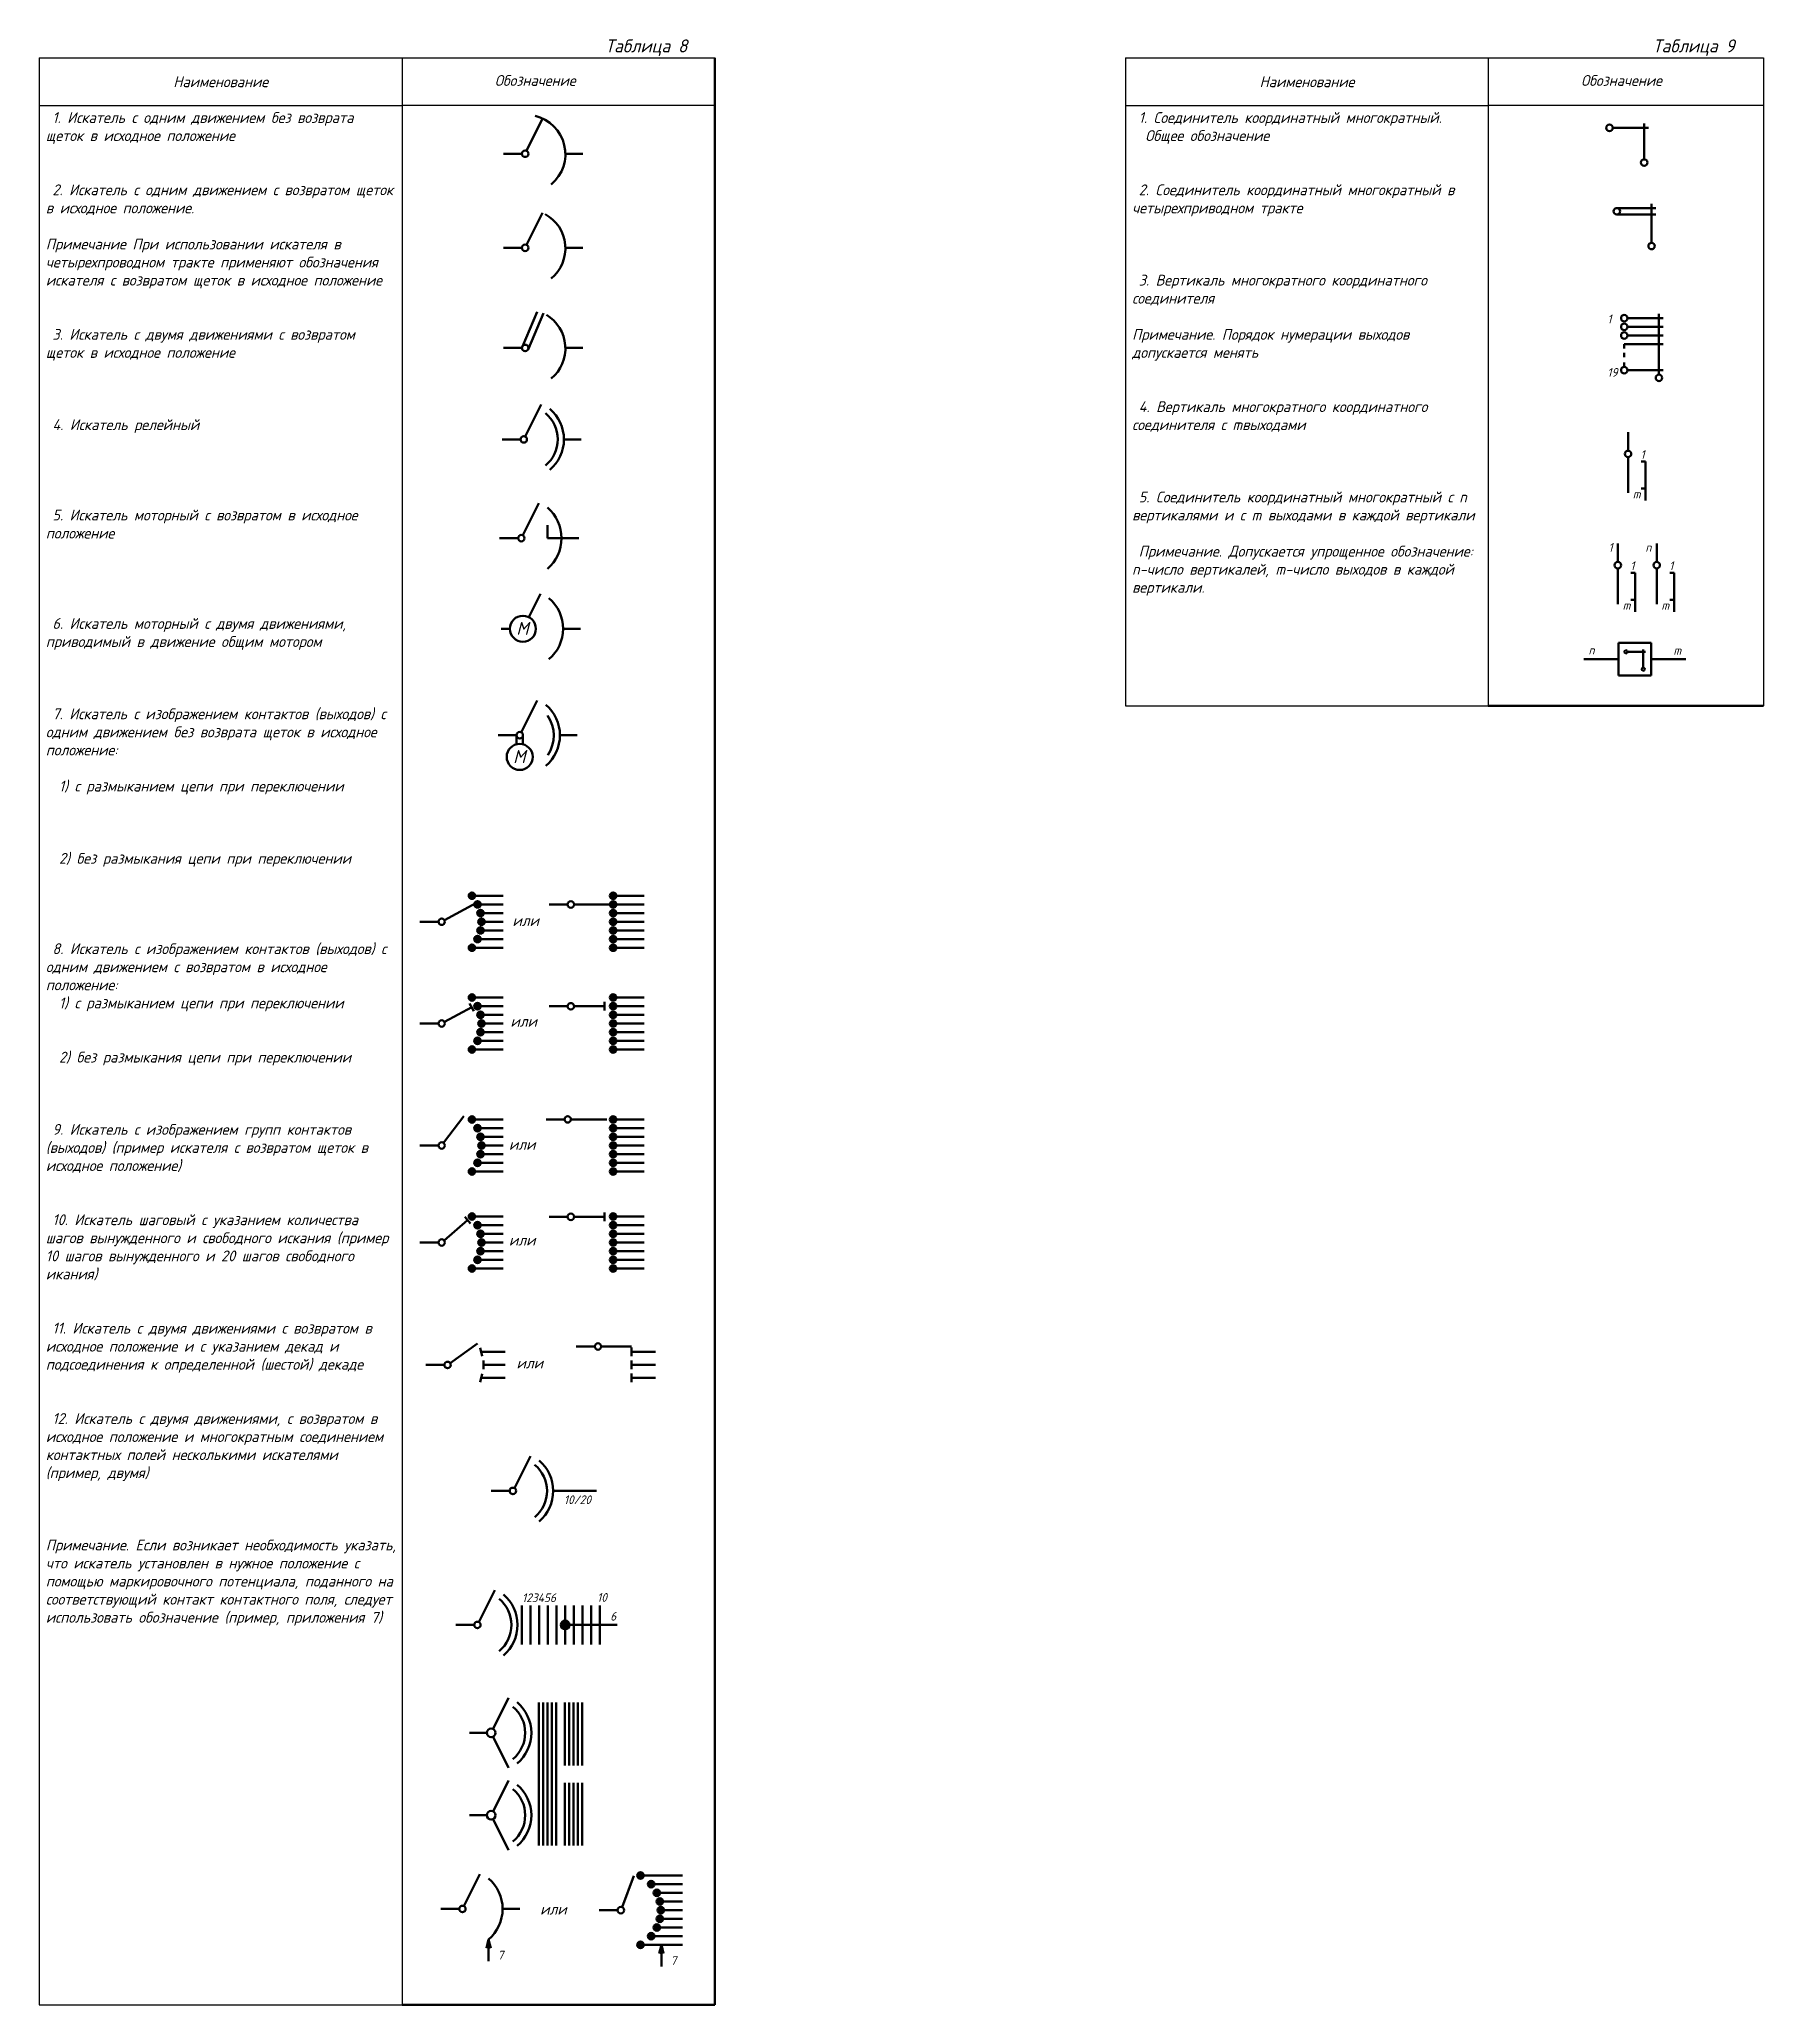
# Model space of a CAD drawing. Header units: millimetres. Extents: x 2441 to 4766, y 634 to 1472.
# Drawn here: x 4368.6 to 4766.2, y 1018.3 to 1471.6 of the extents above; entities that cross this region are included whole.
import ezdxf

# ---------------------------------------------------------------- set-up
doc = ezdxf.new("R2010")
doc.units = ezdxf.units.MM
doc.layers.get('0').update_dxf_attribs({"color": 252})
for name, color, linetype, lineweight in [('основные линии', 7, 'Continuous', 50), ('основные линии @ 1', 7, 'Continuous', 50), ('рамка-тонкие линии', 7, 'Continuous', 30)]:
    doc.layers.add(name, color=color, linetype=linetype, lineweight=lineweight)
doc.layers.add('текст', color=7, linetype='Continuous')
doc.layers.add('текст @ 1', color=7, linetype='Continuous')
doc.styles.add('стиль 2.5 ГОСТ', font='', dxfattribs={"oblique": 15, "height": 2.5})
doc.styles.add('стиль 3.5 ГОСТ', font='', dxfattribs={"oblique": 15, "height": 3.5})
doc.styles.add('стиль 5 ГОСТ', font='', dxfattribs={"oblique": 15, "height": 5})
doc.styles.get('стиль 2.5 ГОСТ').set_extended_font_data('GOST type B')
doc.styles.get('стиль 3.5 ГОСТ').set_extended_font_data('GOST type B')
doc.styles.get('стиль 5 ГОСТ').set_extended_font_data('GOST type B')

msp = doc.modelspace()

# ---------------------------------------------------------------- texts
at = {"layer": 'основные линии', "char_height": 2, "width": 1.5019, "attachment_point": 1, "style": 'стиль 5 ГОСТ'}
for s, insert in [('1', (4730.15, 1408.12)), ('19', (4730.15, 1395.8)), ('1', (4737.79, 1376.87)), ('m', (4736, 1367.74)), ('1', (4730.41, 1355.44)), ('1', (4735.45, 1351.21)), ('n', (4738.92, 1355.44)), ('1', (4744.4, 1351.21)), ('m', (4733.67, 1342.08)), ('m', (4742.61, 1342.08)), ('n', (4725.81, 1331.75)), ('m', (4745.38, 1331.69)), ('10', (4497.19, 1113.26)), ('6', (4500.21, 1108.91)), ('7', (4474.25, 1030.76)), ('7', (4514.14, 1029.51))]:
    msp.add_mtext(s, dxfattribs=dict(at, insert=insert))
at = {"layer": 'основные линии @ 1', "attachment_point": 1, "style": 'стиль 5 ГОСТ'}
for s, width, insert, char_height in [('М', 11.6992, (4478.55, 1337.26), 3), ('М', 11.6992, (4477.83, 1307.7), 3), ('10/20', 11.4497, (4489.53, 1135.79), 2), ('123456', 18.2802, (4479.88, 1113.18), 2)]:
    msp.add_mtext_dynamic_manual_height_columns(s, width=width, gutter_width=25, heights=[0], dxfattribs=dict(at, insert=insert, char_height=char_height))
at = {"layer": 'текст', "char_height": 2.5, "width": 24.8571, "attachment_point": 1, "style": 'стиль 5 ГОСТ'}
for insert in [(4473.59, 1463.38), (4724.08, 1463.38)]:
    msp.add_mtext('Обозначение', dxfattribs=dict(at, insert=insert))
at = {"layer": 'текст @ 1', "attachment_point": 1}
for s, width, insert, char_height, style in [('Таблица 8', 48.0222, (4499.06, 1471.6), 3, 'стиль 5 ГОСТ'), ('Таблица 9', 48.0222, (4740.62, 1471.6), 3, 'стиль 5 ГОСТ'), ('или', 30.0284, (4477.66, 1269.62), 2.5, 'стиль 2.5 ГОСТ'), ('или', 30.0284, (4477.2, 1246.39), 2.5, 'стиль 2.5 ГОСТ'), ('или', 30.0284, (4476.85, 1218), 2.5, 'стиль 2.5 ГОСТ'), ('или', 30.0284, (4476.85, 1195.91), 2.5, 'стиль 2.5 ГОСТ'), ('или', 30.0284, (4478.6, 1167.57), 2.5, 'стиль 2.5 ГОСТ'), ('или', 30.0284, (4484.05, 1041.6), 2.5, 'стиль 2.5 ГОСТ')]:
    msp.add_mtext_dynamic_manual_height_columns(s, width=width, gutter_width=25, heights=[0], dxfattribs=dict(at, insert=insert, char_height=char_height, style=style))

# ---------------------------------------------------------------- blocks, each defined once
blk = doc.blocks.new('*T12')
at = {"layer": 'рамка-тонкие линии', "color": 0, "linetype": 'ByBlock', "lineweight": -2, "transparency": 16777216}
for p, q in [((0, 0), (83.638623, 0)), ((0, 0), (0, -449.01199)), ((83.638623, 0), (83.638623, -449.01199)), ((0, -11), (83.638623, -11)), ((0, -449.01199), (83.638623, -449.01199))]:
    blk.add_line(p, q, dxfattribs=at)
at = {"layer": 'рамка-тонкие линии', "color": 0, "transparency": 16777216, "char_height": 2.5, "width": 80.638623}
for s, insert, attachment_point, style in [('{\\C256;Наименование}', (41.819311, -5.5), 5, 'стиль 2.5 ГОСТ'), ('{\\C256; 1. Искатель с одним движением без возврата щеток в исходное положение\\P\\P\\P 2. Искатель с одним движением с возвратом щеток в исходное положение.\\P\\PПримечание При использовании искателя в четырехпроводном тракте применяют обозначения искателя с возвратом щеток в исходное положение\\P\\P\\P 3. Искатель с двумя движениями с возвратом щеток в исходное положение\\P\\P\\P\\P 4. Искатель релейный\\P\\P\\P\\P\\P 5. Искатель моторный с возвратом в исходное положение\\P\\P\\P\\P\\P 6. Искатель моторный с двумя движениями, приводимый в движение общим мотором\\P\\P\\P\\P 7. Искатель с изображением контактов (выходов) с одним движением без возврата щеток в исходное положение:\\P\\P  1) с размыканием цепи при переключении \\P\\P\\P\\P  2) без размыкания цепи при переключении\\P\\P\\P\\P  \\P 8. Искатель с изображением контактов (выходов) с одним движением с возвратом в исходное положение:\\P  1) с размыканием цепи при переключении\\P\\P\\P  2) без размыкания цепи при переключении\\P\\P\\P\\P 9. Искатель с изображением групп контактов (выходов) (пример искателя с возвратом щеток в исходное положение)\\P\\P\\P 10. Искатель шаговый с указанием количества шагов вынужденного и свободного искания (пример 10 шагов вынужденного и 20 шагов свободного икания)\\P\\P\\P 11. Искатель с двумя движениями с возвратом в исходное положение и с указанием декад и подсоединения к определенной (шестой) декаде\\P\\P\\P 12. Искатель с двумя движениями, с возвратом в исходное положение и многократным соединением контактных полей несколькими искателями (пример, двумя)\\P\\P\\P\\PПримечание. Если возникает необходимость указать, что искатель установлен в нужное положение с помощью маркировочного потенциала, поданного на соответствующий контакт контактного поля, следует использовать обозначение (пример, приложения 7)}', (1.5, -12.5), 1, 'стиль 3.5 ГОСТ')]:
    blk.add_mtext(s, dxfattribs=dict(at, insert=insert, attachment_point=attachment_point, style=style))
blk = doc.blocks.new('*T13')
at = {"layer": 'рамка-тонкие линии', "color": 0, "linetype": 'ByBlock', "lineweight": -2, "transparency": 16777216}
for p, q in [((0, 0), (83.638623, 0)), ((0, 0), (0, -149.412979)), ((83.638623, 0), (83.638623, -149.412979)), ((0, -11), (83.638623, -11)), ((0, -149.412979), (83.638623, -149.412979))]:
    blk.add_line(p, q, dxfattribs=at)
at = {"layer": 'рамка-тонкие линии', "color": 0, "transparency": 16777216, "char_height": 2.5, "width": 80.638623}
for s, insert, attachment_point, style in [('{\\C256;Наименование}', (41.819311, -5.5), 5, 'стиль 2.5 ГОСТ'), ('{\\C256; 1. Соединитель координатный многократный.\\P  Общее обозначение\\P\\P\\P 2. Соединитель координатный многократный в четырехприводном тракте\\P\\P\\P\\P 3. Вертикаль многократного координатного соединителя\\P\\PПримечание. Порядок нумерации выходов допускается менять\\P\\P\\P 4. Вертикаль многократного координатного соединителя с mвыходами\\P\\P \\P\\P 5. Соединитель координатный многократный с n вертикалями и с m выходами в каждой вертикали\\P\\P Примечание. Допускается упрощенное обозначение: n-число вертикалей, m-число выходов в каждой вертикали.}', (1.5, -12.5), 1, 'стиль 3.5 ГОСТ')]:
    blk.add_mtext(s, dxfattribs=dict(at, insert=insert, attachment_point=attachment_point, style=style))

# ---------------------------------------------------------------- hatches: boundary and pattern name
at = {"layer": 'основные линии'}
h = msp.add_hatch(color=256, dxfattribs=at)
h.dxf.hatch_style = 1
h.paths.add_polyline_path([(4467.58, 1274.1, 1), (4469.08, 1274.1, 1)])
h = msp.add_hatch(color=256, dxfattribs=at)
h.dxf.hatch_style = 1
h.paths.add_polyline_path([(4500.11, 1274.1, 1), (4501.61, 1274.1, 1)])
h = msp.add_hatch(color=256, dxfattribs=at)
h.dxf.hatch_style = 1
h.paths.add_polyline_path([(4468.87, 1272.1, 1), (4470.37, 1272.1, 1)])
h = msp.add_hatch(color=256, dxfattribs=at)
h.dxf.hatch_style = 1
h.paths.add_polyline_path([(4469.56, 1270.1, 1), (4471.06, 1270.1, 1)])
h = msp.add_hatch(color=256, dxfattribs=at)
h.dxf.hatch_style = 1
h.paths.add_polyline_path([(4500.11, 1272.1, 1), (4501.61, 1272.1, 1)])
h = msp.add_hatch(color=256, dxfattribs=at)
h.dxf.hatch_style = 1
h.paths.add_polyline_path([(4500.11, 1270.1, 1), (4501.61, 1270.1, 1)])
h = msp.add_hatch(color=256, dxfattribs=at)
h.dxf.hatch_style = 1
h.paths.add_polyline_path([(4468.87, 1264.1, 1), (4470.37, 1264.1, 1)])
h = msp.add_hatch(color=256, dxfattribs=at)
h.dxf.hatch_style = 1
h.paths.add_polyline_path([(4469.56, 1266.1, 1), (4471.06, 1266.1, 1)])
h = msp.add_hatch(color=256, dxfattribs=at)
h.dxf.hatch_style = 1
h.paths.add_polyline_path([(4469.78, 1268.1, 1), (4471.28, 1268.1, 1)])
h = msp.add_hatch(color=256, dxfattribs=at)
h.dxf.hatch_style = 1
h.paths.add_polyline_path([(4500.11, 1268.1, 1), (4501.61, 1268.1, 1)])
h = msp.add_hatch(color=256, dxfattribs=at)
h.dxf.hatch_style = 1
h.paths.add_polyline_path([(4500.11, 1266.1, 1), (4501.61, 1266.1, 1)])
h = msp.add_hatch(color=256, dxfattribs=at)
h.dxf.hatch_style = 1
h.paths.add_polyline_path([(4500.11, 1264.1, 1), (4501.61, 1264.1, 1)])
h = msp.add_hatch(color=256, dxfattribs=at)
h.dxf.hatch_style = 1
h.paths.add_polyline_path([(4467.58, 1262.1, 1), (4469.08, 1262.1, 1)])
h = msp.add_hatch(color=256, dxfattribs=at)
h.dxf.hatch_style = 1
h.paths.add_polyline_path([(4500.11, 1262.1, 1), (4501.61, 1262.1, 1)])
h = msp.add_hatch(color=256, dxfattribs=at)
h.dxf.hatch_style = 1
h.paths.add_polyline_path([(4467.58, 1250.62, 1), (4469.08, 1250.62, 1)])
h = msp.add_hatch(color=256, dxfattribs=at)
h.dxf.hatch_style = 1
h.paths.add_polyline_path([(4500.11, 1250.62, 1), (4501.61, 1250.62, 1)])
h = msp.add_hatch(color=256, dxfattribs=at)
h.dxf.hatch_style = 1
h.paths.add_polyline_path([(4468.87, 1248.62, 1), (4470.37, 1248.62, 1)])
h = msp.add_hatch(color=256, dxfattribs=at)
h.dxf.hatch_style = 1
h.paths.add_polyline_path([(4469.56, 1246.62, 1), (4471.06, 1246.62, 1)])
h = msp.add_hatch(color=256, dxfattribs=at)
h.dxf.hatch_style = 1
h.paths.add_polyline_path([(4500.11, 1248.62, 1), (4501.61, 1248.62, 1)])
h = msp.add_hatch(color=256, dxfattribs=at)
h.dxf.hatch_style = 1
h.paths.add_polyline_path([(4500.11, 1246.62, 1), (4501.61, 1246.62, 1)])
h = msp.add_hatch(color=256, dxfattribs=at)
h.dxf.hatch_style = 1
h.paths.add_polyline_path([(4469.56, 1242.62, 1), (4471.06, 1242.62, 1)])
h = msp.add_hatch(color=256, dxfattribs=at)
h.dxf.hatch_style = 1
h.paths.add_polyline_path([(4469.78, 1244.62, 1), (4471.28, 1244.62, 1)])
h = msp.add_hatch(color=256, dxfattribs=at)
h.dxf.hatch_style = 1
h.paths.add_polyline_path([(4500.11, 1244.62, 1), (4501.61, 1244.62, 1)])
h = msp.add_hatch(color=256, dxfattribs=at)
h.dxf.hatch_style = 1
h.paths.add_polyline_path([(4500.11, 1242.62, 1), (4501.61, 1242.62, 1)])
h = msp.add_hatch(color=256, dxfattribs=at)
h.dxf.hatch_style = 1
h.paths.add_polyline_path([(4467.58, 1238.62, 1), (4469.08, 1238.62, 1)])
h = msp.add_hatch(color=256, dxfattribs=at)
h.dxf.hatch_style = 1
h.paths.add_polyline_path([(4468.87, 1240.62, 1), (4470.37, 1240.62, 1)])
h = msp.add_hatch(color=256, dxfattribs=at)
h.dxf.hatch_style = 1
h.paths.add_polyline_path([(4500.11, 1240.62, 1), (4501.61, 1240.62, 1)])
h = msp.add_hatch(color=256, dxfattribs=at)
h.dxf.hatch_style = 1
h.paths.add_polyline_path([(4500.11, 1238.62, 1), (4501.61, 1238.62, 1)])
h = msp.add_hatch(color=256, dxfattribs=at)
h.dxf.hatch_style = 1
h.paths.add_polyline_path([(4467.58, 1222.48, 1), (4469.08, 1222.48, 1)])
h = msp.add_hatch(color=256, dxfattribs=at)
h.dxf.hatch_style = 1
h.paths.add_polyline_path([(4468.87, 1220.48, 1), (4470.37, 1220.48, 1)])
h = msp.add_hatch(color=256, dxfattribs=at)
h.dxf.hatch_style = 1
h.paths.add_polyline_path([(4500.11, 1222.48, 1), (4501.61, 1222.48, 1)])
h = msp.add_hatch(color=256, dxfattribs=at)
h.dxf.hatch_style = 1
h.paths.add_polyline_path([(4500.11, 1220.48, 1), (4501.61, 1220.48, 1)])
h = msp.add_hatch(color=256, dxfattribs=at)
h.dxf.hatch_style = 1
h.paths.add_polyline_path([(4469.56, 1218.48, 1), (4471.06, 1218.48, 1)])
h = msp.add_hatch(color=256, dxfattribs=at)
h.dxf.hatch_style = 1
h.paths.add_polyline_path([(4469.56, 1214.48, 1), (4471.06, 1214.48, 1)])
h = msp.add_hatch(color=256, dxfattribs=at)
h.dxf.hatch_style = 1
h.paths.add_polyline_path([(4469.78, 1216.48, 1), (4471.28, 1216.48, 1)])
h = msp.add_hatch(color=256, dxfattribs=at)
h.dxf.hatch_style = 1
h.paths.add_polyline_path([(4500.11, 1218.48, 1), (4501.61, 1218.48, 1)])
h = msp.add_hatch(color=256, dxfattribs=at)
h.dxf.hatch_style = 1
h.paths.add_polyline_path([(4500.11, 1216.48, 1), (4501.61, 1216.48, 1)])
h = msp.add_hatch(color=256, dxfattribs=at)
h.dxf.hatch_style = 1
h.paths.add_polyline_path([(4500.11, 1214.48, 1), (4501.61, 1214.48, 1)])
h = msp.add_hatch(color=256, dxfattribs=at)
h.dxf.hatch_style = 1
h.paths.add_polyline_path([(4467.58, 1210.48, 1), (4469.08, 1210.48, 1)])
h = msp.add_hatch(color=256, dxfattribs=at)
h.dxf.hatch_style = 1
h.paths.add_polyline_path([(4468.87, 1212.48, 1), (4470.37, 1212.48, 1)])
h = msp.add_hatch(color=256, dxfattribs=at)
h.dxf.hatch_style = 1
h.paths.add_polyline_path([(4500.11, 1212.48, 1), (4501.61, 1212.48, 1)])
h = msp.add_hatch(color=256, dxfattribs=at)
h.dxf.hatch_style = 1
h.paths.add_polyline_path([(4500.11, 1210.48, 1), (4501.61, 1210.48, 1)])
h = msp.add_hatch(color=256, dxfattribs=at)
h.dxf.hatch_style = 1
h.paths.add_polyline_path([(4467.58, 1200.11, 1), (4469.08, 1200.11, 1)])
h = msp.add_hatch(color=256, dxfattribs=at)
h.dxf.hatch_style = 1
h.paths.add_polyline_path([(4468.87, 1198.11, 1), (4470.37, 1198.11, 1)])
h = msp.add_hatch(color=256, dxfattribs=at)
h.dxf.hatch_style = 1
h.paths.add_polyline_path([(4469.56, 1196.11, 1), (4471.06, 1196.11, 1)])
h = msp.add_hatch(color=256, dxfattribs=at)
h.dxf.hatch_style = 1
h.paths.add_polyline_path([(4500.11, 1200.11, 1), (4501.61, 1200.11, 1)])
h = msp.add_hatch(color=256, dxfattribs=at)
h.dxf.hatch_style = 1
h.paths.add_polyline_path([(4500.11, 1198.11, 1), (4501.61, 1198.11, 1)])
h = msp.add_hatch(color=256, dxfattribs=at)
h.dxf.hatch_style = 1
h.paths.add_polyline_path([(4500.11, 1196.11, 1), (4501.61, 1196.11, 1)])
h = msp.add_hatch(color=256, dxfattribs=at)
h.dxf.hatch_style = 1
h.paths.add_polyline_path([(4469.56, 1192.11, 1), (4471.06, 1192.11, 1)])
h = msp.add_hatch(color=256, dxfattribs=at)
h.dxf.hatch_style = 1
h.paths.add_polyline_path([(4469.78, 1194.11, 1), (4471.28, 1194.11, 1)])
h = msp.add_hatch(color=256, dxfattribs=at)
h.dxf.hatch_style = 1
h.paths.add_polyline_path([(4500.11, 1194.11, 1), (4501.61, 1194.11, 1)])
h = msp.add_hatch(color=256, dxfattribs=at)
h.dxf.hatch_style = 1
h.paths.add_polyline_path([(4500.11, 1192.11, 1), (4501.61, 1192.11, 1)])
h = msp.add_hatch(color=256, dxfattribs=at)
h.dxf.hatch_style = 1
h.paths.add_polyline_path([(4467.58, 1188.11, 1), (4469.08, 1188.11, 1)])
h = msp.add_hatch(color=256, dxfattribs=at)
h.dxf.hatch_style = 1
h.paths.add_polyline_path([(4468.87, 1190.11, 1), (4470.37, 1190.11, 1)])
h = msp.add_hatch(color=256, dxfattribs=at)
h.dxf.hatch_style = 1
h.paths.add_polyline_path([(4500.11, 1190.11, 1), (4501.61, 1190.11, 1)])
h = msp.add_hatch(color=256, dxfattribs=at)
h.dxf.hatch_style = 1
h.paths.add_polyline_path([(4500.11, 1188.11, 1), (4501.61, 1188.11, 1)])
h = msp.add_hatch(color=256, dxfattribs=at)
h.dxf.hatch_style = 1
h.paths.add_polyline_path([(4489.84, 1106.91, 0.414214), (4488.84, 1105.91, 0.414214), (4489.84, 1104.91)])
h.paths.add_polyline_path([(4490.84, 1105.91, 0.414214), (4489.84, 1106.91), (4489.84, 1104.91, 0.414214)])
h = msp.add_hatch(color=256, dxfattribs=at)
h.dxf.hatch_style = 1
h.paths.add_polyline_path([(4506.44, 1048.11, 1), (4507.94, 1048.11, 1)])
h = msp.add_hatch(color=256, dxfattribs=at)
h.dxf.hatch_style = 1
h.paths.add_polyline_path([(4508.91, 1046.11, 1), (4510.41, 1046.11, 1)])
h = msp.add_hatch(color=256, dxfattribs=at)
h.dxf.hatch_style = 1
h.paths.add_polyline_path([(4510.2, 1044.11, 1), (4511.7, 1044.11, 1)])
h = msp.add_hatch(color=256, dxfattribs=at)
h.dxf.hatch_style = 1
h.paths.add_polyline_path([(4510.89, 1042.11, 1), (4512.39, 1042.11, 1)])
h = msp.add_hatch(color=256, dxfattribs=at)
h.dxf.hatch_style = 1
h.paths.add_polyline_path([(4510.89, 1038.11, 1), (4512.39, 1038.11, 1)])
h = msp.add_hatch(color=256, dxfattribs=at)
h.dxf.hatch_style = 1
h.paths.add_polyline_path([(4511.11, 1040.11, 1), (4512.61, 1040.11, 1)])
h = msp.add_hatch(color=256, dxfattribs=at)
h.dxf.hatch_style = 1
h.paths.add_polyline_path([(4508.91, 1034.11, 1), (4510.41, 1034.11, 1)])
h = msp.add_hatch(color=256, dxfattribs=at)
h.dxf.hatch_style = 1
h.paths.add_polyline_path([(4510.2, 1036.11, 1), (4511.7, 1036.11, 1)])
h = msp.add_hatch(color=256, dxfattribs=at)
h.dxf.hatch_style = 1
h.paths.add_polyline_path([(4506.44, 1032.11, 1), (4507.94, 1032.11, 1)])

# ---------------------------------------------------------------- linework, layer by layer
for p, q in [((4524.31, 1018.32), (4524.31, 1467.33)), ((4480.93, 1445.9), (4484.62, 1453.33)), ((4731.38, 1451.19), (4739.63, 1451.19)), ((4738.63, 1443.94), (4738.63, 1452.19)), ((4475.6, 1445.23), (4479.85, 1445.23)), ((4489.87, 1445.23), (4493.87, 1445.23)), ((4732.35, 1432.7), (4741.35, 1432.7)), ((4740.35, 1424.7), (4740.35, 1433.7)), ((4480.93, 1424.19), (4484.62, 1431.63)), ((4732.35, 1431.2), (4741.35, 1431.2)), ((4475.6, 1423.52), (4479.85, 1423.52)), ((4489.87, 1423.52), (4493.87, 1423.52)), ((4479.95, 1400.81), (4483.37, 1408.79)), ((4481.25, 1400.06), (4484.85, 1408.45)), ((4734.8, 1407.31), (4743.05, 1407.31)), ((4734.8, 1405.31), (4743.05, 1405.31)), ((4742.05, 1394.31), (4742.05, 1408.31)), ((4734.05, 1401.31), (4743.05, 1401.31)), ((4734.05, 1400.31), (4734.05, 1401.31)), ((4734.8, 1403.31), (4743.05, 1403.31)), ((4475.6, 1400.44), (4479.85, 1400.44)), ((4489.87, 1400.44), (4493.87, 1400.44)), ((4734.05, 1398.31), (4734.05, 1399.31)), ((4734.05, 1396.06), (4734.05, 1397.06)), ((4734.8, 1395.31), (4743.05, 1395.31)), ((4480.6, 1380.02), (4484.29, 1387.4)), ((4475.26, 1379.35), (4479.51, 1379.35)), ((4489.53, 1379.35), (4493.53, 1379.35)), ((4734.91, 1380.99), (4734.91, 1376.74)), ((4734.91, 1375.24), (4734.91, 1366.99)), ((4737.91, 1374.24), (4738.91, 1374.24)), ((4738.91, 1374.24), (4738.91, 1365.24)), ((4480.04, 1357.23), (4483.73, 1364.61)), ((4737.91, 1367.99), (4738.91, 1367.99)), ((4474.71, 1356.56), (4478.96, 1356.56)), ((4485.72, 1359.58), (4485.71, 1356.58)), ((4485.73, 1356.58), (4492.98, 1356.56)), ((4732.57, 1355.34), (4732.57, 1351.09)), ((4741.52, 1355.34), (4741.52, 1351.09)), ((4732.57, 1349.59), (4732.57, 1341.34)), ((4735.57, 1348.59), (4736.57, 1348.59)), ((4736.57, 1348.59), (4736.57, 1339.59)), ((4741.52, 1349.59), (4741.52, 1341.34)), ((4744.52, 1348.59), (4745.52, 1348.59)), ((4745.52, 1348.59), (4745.52, 1339.59)), ((4481.41, 1338.35), (4484.1, 1343.72)), ((4735.57, 1342.34), (4736.57, 1342.34)), ((4744.52, 1342.34), (4745.52, 1342.34)), ((4475.07, 1335.67), (4477.07, 1335.67)), ((4489.34, 1335.67), (4493.34, 1335.67)), ((4732.74, 1328.64), (4724.74, 1328.64)), ((4732.74, 1332.39), (4732.74, 1324.89)), ((4740.24, 1332.39), (4732.74, 1332.39)), ((4734.8, 1330.35), (4738.92, 1330.35)), ((4738.42, 1326.72), (4738.42, 1330.85)), ((4740.24, 1324.89), (4740.24, 1332.39)), ((4740.24, 1328.64), (4748.24, 1328.64)), ((4732.74, 1324.89), (4740.24, 1324.89)), ((4479.68, 1311.78), (4483.37, 1319.16)), ((4702.69, 1317.92), (4766.19, 1317.92)), ((4474.34, 1311.11), (4478.59, 1311.11)), ((4478.59, 1311.11), (4478.59, 1308.94)), ((4480.09, 1311.11), (4480.09, 1308.94)), ((4488.61, 1311.11), (4492.61, 1311.11)), ((4468.33, 1274.1), (4475.53, 1274.1)), ((4500.86, 1274.1), (4508.07, 1274.1)), ((4462, 1268.46), (4469.24, 1272.41)), ((4469.62, 1272.1), (4475.53, 1272.1)), ((4470.31, 1270.1), (4475.53, 1270.1)), ((4486.11, 1272.07), (4490.36, 1272.07)), ((4491.86, 1272.07), (4500.11, 1272.07)), ((4500.86, 1272.1), (4508.07, 1272.1)), ((4500.86, 1270.1), (4508.07, 1270.1)), ((4456.34, 1268.1), (4460.59, 1268.1)), ((4470.31, 1266.1), (4475.53, 1266.1)), ((4470.53, 1268.1), (4475.53, 1268.1)), ((4500.86, 1268.1), (4508.07, 1268.1)), ((4500.86, 1266.1), (4508.07, 1266.1)), ((4468.33, 1262.1), (4475.53, 1262.1)), ((4469.62, 1264.1), (4475.53, 1264.1)), ((4500.86, 1264.1), (4508.07, 1264.1)), ((4500.86, 1262.1), (4508.07, 1262.1)), ((4462, 1244.98), (4468.26, 1248.39)), ((4467.78, 1249.27), (4468.74, 1247.51)), ((4468.33, 1250.62), (4475.53, 1250.62)), ((4469.62, 1248.62), (4475.53, 1248.62)), ((4470.31, 1246.62), (4475.53, 1246.62)), ((4486.11, 1248.59), (4490.36, 1248.59)), ((4491.86, 1248.59), (4498.86, 1248.59)), ((4498.86, 1249.59), (4498.86, 1247.59)), ((4500.86, 1250.62), (4508.07, 1250.62)), ((4500.86, 1248.62), (4508.07, 1248.62)), ((4500.86, 1246.62), (4508.07, 1246.62)), ((4456.34, 1244.62), (4460.59, 1244.62)), ((4470.31, 1242.62), (4475.53, 1242.62)), ((4470.53, 1244.62), (4475.53, 1244.62)), ((4500.86, 1244.62), (4508.07, 1244.62)), ((4500.86, 1242.62), (4508.07, 1242.62)), ((4468.33, 1238.62), (4475.53, 1238.62)), ((4469.62, 1240.62), (4475.53, 1240.62)), ((4500.86, 1240.62), (4508.07, 1240.62)), ((4500.86, 1238.62), (4508.07, 1238.62)), ((4461.79, 1217.08), (4466.43, 1223.24)), ((4468.33, 1222.48), (4475.53, 1222.48)), ((4469.62, 1220.48), (4475.53, 1220.48)), ((4485.4, 1222.52), (4489.65, 1222.52)), ((4491.15, 1222.52), (4499.4, 1222.52)), ((4500.86, 1222.48), (4508.07, 1222.48)), ((4500.86, 1220.48), (4508.07, 1220.48)), ((4456.34, 1216.48), (4460.59, 1216.48)), ((4470.31, 1218.48), (4475.53, 1218.48)), ((4470.53, 1216.48), (4475.53, 1216.48)), ((4500.86, 1218.48), (4508.07, 1218.48)), ((4500.86, 1216.48), (4508.07, 1216.48)), ((4468.33, 1210.48), (4475.53, 1210.48)), ((4469.62, 1212.48), (4475.53, 1212.48)), ((4470.31, 1214.48), (4475.53, 1214.48)), ((4500.86, 1214.48), (4508.07, 1214.48)), ((4500.86, 1212.48), (4508.07, 1212.48)), ((4500.86, 1210.48), (4508.07, 1210.48)), ((4461.91, 1194.6), (4467.32, 1199.25)), ((4466.67, 1200), (4467.97, 1198.49)), ((4468.33, 1200.11), (4475.53, 1200.11)), ((4469.62, 1198.11), (4475.53, 1198.11)), ((4486.11, 1200.03), (4490.36, 1200.03)), ((4491.86, 1200.03), (4498.86, 1200.03)), ((4498.86, 1201.03), (4498.86, 1199.03)), ((4500.86, 1200.11), (4508.07, 1200.11)), ((4500.86, 1198.11), (4508.07, 1198.11)), ((4456.34, 1194.11), (4460.59, 1194.11)), ((4470.31, 1196.11), (4475.53, 1196.11)), ((4470.53, 1194.11), (4475.53, 1194.11)), ((4500.86, 1196.11), (4508.07, 1196.11)), ((4500.86, 1194.11), (4508.07, 1194.11)), ((4468.33, 1188.11), (4475.53, 1188.11)), ((4469.62, 1190.11), (4475.53, 1190.11)), ((4470.31, 1192.11), (4475.53, 1192.11)), ((4500.86, 1192.11), (4508.07, 1192.11)), ((4500.86, 1190.11), (4508.07, 1190.11)), ((4500.86, 1188.11), (4508.07, 1188.11)), ((4463.32, 1166.31), (4469.57, 1170.82)), ((4470.24, 1169.85), (4470.66, 1167.89)), ((4492.39, 1170.12), (4496.64, 1170.12)), ((4498.14, 1170.12), (4505.14, 1170.12)), ((4505.14, 1169.87), (4505.14, 1167.87)), ((4457.71, 1165.87), (4461.96, 1165.87)), ((4470.45, 1168.87), (4475.95, 1168.87)), ((4470.95, 1166.87), (4470.95, 1164.87)), ((4470.95, 1165.87), (4475.95, 1165.87)), ((4505.14, 1168.87), (4510.64, 1168.87)), ((4505.14, 1166.87), (4505.14, 1164.87)), ((4505.14, 1165.87), (4510.64, 1165.87)), ((4470.66, 1163.85), (4470.24, 1161.89)), ((4470.45, 1162.87), (4475.95, 1162.87)), ((4505.14, 1163.87), (4505.14, 1161.87)), ((4505.14, 1162.87), (4510.64, 1162.87)), ((4478.11, 1137.49), (4481.8, 1144.87)), ((4472.78, 1136.82), (4477.03, 1136.82)), ((4487.05, 1136.82), (4497.05, 1136.82)), ((4469.9, 1106.58), (4473.59, 1113.96)), ((4479.84, 1110.41), (4479.84, 1101.41)), ((4481.84, 1110.41), (4481.84, 1101.41)), ((4483.84, 1110.41), (4483.84, 1101.41)), ((4485.84, 1110.41), (4485.84, 1101.41)), ((4487.84, 1110.41), (4487.84, 1101.41)), ((4489.84, 1110.41), (4489.84, 1101.41)), ((4491.84, 1110.41), (4491.84, 1101.41)), ((4493.84, 1110.41), (4493.84, 1101.41)), ((4495.84, 1110.41), (4495.84, 1101.41)), ((4497.84, 1110.41), (4497.84, 1101.41)), ((4464.57, 1105.91), (4468.82, 1105.91)), ((4489.84, 1105.91), (4501.84, 1105.91)), ((4473.2, 1081.91), (4476.78, 1089.06)), ((4483.75, 1088.01), (4483.75, 1055.01)), ((4484.75, 1088.01), (4484.75, 1055.01)), ((4485.75, 1088.01), (4485.75, 1055.01)), ((4486.75, 1088.01), (4486.75, 1055.01)), ((4487.75, 1088.01), (4487.75, 1055.01)), ((4489.75, 1073.51), (4489.75, 1088.01)), ((4490.75, 1073.51), (4490.75, 1088.01)), ((4491.75, 1073.51), (4491.75, 1088.01)), ((4492.75, 1073.51), (4492.75, 1088.01)), ((4493.75, 1073.51), (4493.75, 1088.01)), ((4467.75, 1081.01), (4471.75, 1081.01)), ((4473.2, 1080.12), (4476.78, 1072.96)), ((4473.2, 1062.91), (4476.78, 1070.06)), ((4489.75, 1055.01), (4489.75, 1069.51)), ((4490.75, 1055.01), (4490.75, 1069.51)), ((4491.75, 1055.01), (4491.75, 1069.51)), ((4492.75, 1055.01), (4492.75, 1069.51)), ((4493.75, 1055.01), (4493.75, 1069.51)), ((4467.75, 1062.01), (4471.75, 1062.01)), ((4473.2, 1061.12), (4476.78, 1053.96)), ((4466.46, 1041.08), (4470.15, 1048.45)), ((4502.94, 1040.81), (4505.67, 1048.02)), ((4507.19, 1048.11), (4516.86, 1048.11)), ((4509.66, 1046.11), (4516.86, 1046.11)), ((4510.95, 1044.11), (4516.86, 1044.11)), ((4461.12, 1040.4), (4465.37, 1040.4)), ((4475.39, 1040.4), (4479.39, 1040.4)), ((4497.67, 1040.11), (4501.92, 1040.11)), ((4511.64, 1042.11), (4516.86, 1042.11)), ((4511.64, 1038.11), (4516.86, 1038.11)), ((4511.86, 1040.11), (4516.86, 1040.11)), ((4509.66, 1034.11), (4516.86, 1034.11)), ((4510.95, 1036.11), (4516.86, 1036.11)), ((4471.64, 1031.35), (4472.14, 1033.35)), ((4472.14, 1033.35), (4472.14, 1028.35)), ((4472.64, 1031.35), (4472.14, 1033.35)), ((4507.19, 1032.11), (4516.86, 1032.11)), ((4511.53, 1030.11), (4512.03, 1032.11)), ((4512.03, 1032.11), (4512.03, 1027.11)), ((4512.53, 1030.11), (4512.03, 1032.11)), ((4452.2, 1018.32), (4524.31, 1018.32))]:
    msp.add_line(p, q, dxfattribs=at)
for centre, radius in [((4730.63, 1451.19), 0.75), ((4480.6, 1445.23), 0.75), ((4738.63, 1443.19), 0.75), ((4732.35, 1431.95), 0.75), ((4480.6, 1423.52), 0.75), ((4740.35, 1423.95), 0.75), ((4734.05, 1407.31), 0.75), ((4734.05, 1405.31), 0.75), ((4480.6, 1400.44), 0.75), ((4734.05, 1403.31), 0.75), ((4734.05, 1395.31), 0.75), ((4742.05, 1393.56), 0.75), ((4480.26, 1379.35), 0.75), ((4734.91, 1375.99), 0.75), ((4479.71, 1356.56), 0.75), ((4732.57, 1350.34), 0.75), ((4741.52, 1350.34), 0.75), ((4480.07, 1335.67), 3), ((4734.42, 1330.35), 0.375), ((4738.42, 1326.35), 0.375), ((4479.34, 1311.11), 0.75), ((4479.34, 1306.11), 3), ((4468.33, 1274.1), 0.75), ((4500.86, 1274.1), 0.75), ((4469.62, 1272.1), 0.75), ((4470.31, 1270.1), 0.75), ((4491.11, 1272.07), 0.75), ((4500.86, 1272.1), 0.75), ((4500.86, 1270.1), 0.75), ((4461.34, 1268.1), 0.75), ((4469.62, 1264.1), 0.75), ((4470.31, 1266.1), 0.75), ((4470.53, 1268.1), 0.75), ((4500.86, 1268.1), 0.75), ((4500.86, 1266.1), 0.75), ((4500.86, 1264.1), 0.75), ((4468.33, 1262.1), 0.75), ((4500.86, 1262.1), 0.75), ((4468.33, 1250.62), 0.75), ((4500.86, 1250.62), 0.75), ((4469.62, 1248.62), 0.75), ((4470.31, 1246.62), 0.75), ((4491.11, 1248.59), 0.75), ((4500.86, 1248.62), 0.75), ((4500.86, 1246.62), 0.75), ((4461.34, 1244.62), 0.75), ((4470.31, 1242.62), 0.75), ((4470.53, 1244.62), 0.75), ((4500.86, 1244.62), 0.75), ((4500.86, 1242.62), 0.75), ((4468.33, 1238.62), 0.75), ((4469.62, 1240.62), 0.75), ((4500.86, 1240.62), 0.75), ((4500.86, 1238.62), 0.75), ((4468.33, 1222.48), 0.75), ((4469.62, 1220.48), 0.75), ((4490.4, 1222.52), 0.75), ((4500.86, 1222.48), 0.75), ((4500.86, 1220.48), 0.75), ((4461.34, 1216.48), 0.75), ((4470.31, 1218.48), 0.75), ((4470.31, 1214.48), 0.75), ((4470.53, 1216.48), 0.75), ((4500.86, 1218.48), 0.75), ((4500.86, 1216.48), 0.75), ((4500.86, 1214.48), 0.75), ((4468.33, 1210.48), 0.75), ((4469.62, 1212.48), 0.75), ((4500.86, 1212.48), 0.75), ((4500.86, 1210.48), 0.75), ((4468.33, 1200.11), 0.75), ((4469.62, 1198.11), 0.75), ((4470.31, 1196.11), 0.75), ((4491.11, 1200.03), 0.75), ((4500.86, 1200.11), 0.75), ((4500.86, 1198.11), 0.75), ((4500.86, 1196.11), 0.75), ((4461.34, 1194.11), 0.75), ((4470.31, 1192.11), 0.75), ((4470.53, 1194.11), 0.75), ((4500.86, 1194.11), 0.75), ((4500.86, 1192.11), 0.75), ((4468.33, 1188.11), 0.75), ((4469.62, 1190.11), 0.75), ((4500.86, 1190.11), 0.75), ((4500.86, 1188.11), 0.75), ((4497.39, 1170.12), 0.75), ((4462.71, 1165.87), 0.75), ((4477.78, 1136.82), 0.75), ((4469.57, 1105.91), 0.75), ((4489.84, 1105.91), 1), ((4472.75, 1081.01), 1), ((4472.75, 1062.01), 1), ((4507.19, 1048.11), 0.75), ((4509.66, 1046.11), 0.75), ((4510.95, 1044.11), 0.75), ((4511.64, 1042.11), 0.75), ((4466.12, 1040.4), 0.75), ((4502.67, 1040.11), 0.75), ((4511.64, 1038.11), 0.75), ((4511.86, 1040.11), 0.75), ((4509.66, 1034.11), 0.75), ((4510.95, 1036.11), 0.75), ((4507.19, 1032.11), 0.75)]:
    msp.add_circle(centre, radius, dxfattribs=at)
for centre, radius, start, end in [((4480.82, 1445.12), 9.05, 309.8359, 76.935), ((4480.85, 1423.41), 9.02, 309.7412, 60.9512), ((4480.85, 1400.33), 9.02, 309.7412, 58.9673), ((4480.26, 1379.35), 7.85, 309.7899, 50.4013), ((4480.26, 1379.35), 9.27, 310.4888, 49.5111), ((4479.71, 1356.56), 9.27, 310.4888, 49.5111), ((4480.07, 1335.67), 9.27, 310.4888, 49.5111), ((4479.34, 1311.11), 9.27, 310.4888, 49.5111), ((4479.05, 1311.04), 8.14, 326.354, 34.3686), ((4477.78, 1136.82), 7.85, 309.7899, 50.4013), ((4477.78, 1136.82), 9.27, 310.4888, 49.5111), ((4469.57, 1105.91), 7.85, 309.7899, 50.4013), ((4469.57, 1105.91), 9.27, 310.4888, 49.5111), ((4472.75, 1081.01), 9.27, 310.4888, 49.5111), ((4472.75, 1081.01), 7.85, 309.7899, 50.4013), ((4472.75, 1062.01), 7.85, 309.7899, 50.4013), ((4472.75, 1062.01), 9.27, 310.4888, 49.5111), ((4466.12, 1040.4), 9.27, 310.4888, 49.5111)]:
    msp.add_arc(centre, radius, start, end, dxfattribs=at)
at = {"layer": 'рамка-тонкие линии'}
for p, q in [((4452.2, 1467.33), (4524.31, 1467.33)), ((4702.69, 1467.33), (4766.19, 1467.33)), ((4766.19, 1467.33), (4766.19, 1317.92)), ((4524.31, 1456.33), (4452.2, 1456.33)), ((4766.19, 1456.33), (4702.69, 1456.33))]:
    msp.add_line(p, q, dxfattribs=at)

# ---------------------------------------------------------------- block references
for name, p in [('*T12', (4368.56, 1467.33)), ('*T13', (4619.06, 1467.33))]:
    msp.add_blockref(name, p)

msp.set_redraw_order([(e.dxf.handle, doc.entitydb.next_handle()) for e in msp.query("TEXT MTEXT ATTDEF DIMENSION ARC_DIMENSION")])  # texts and dimensions are drawn at this point

doc.saveas('drawing.dxf')
